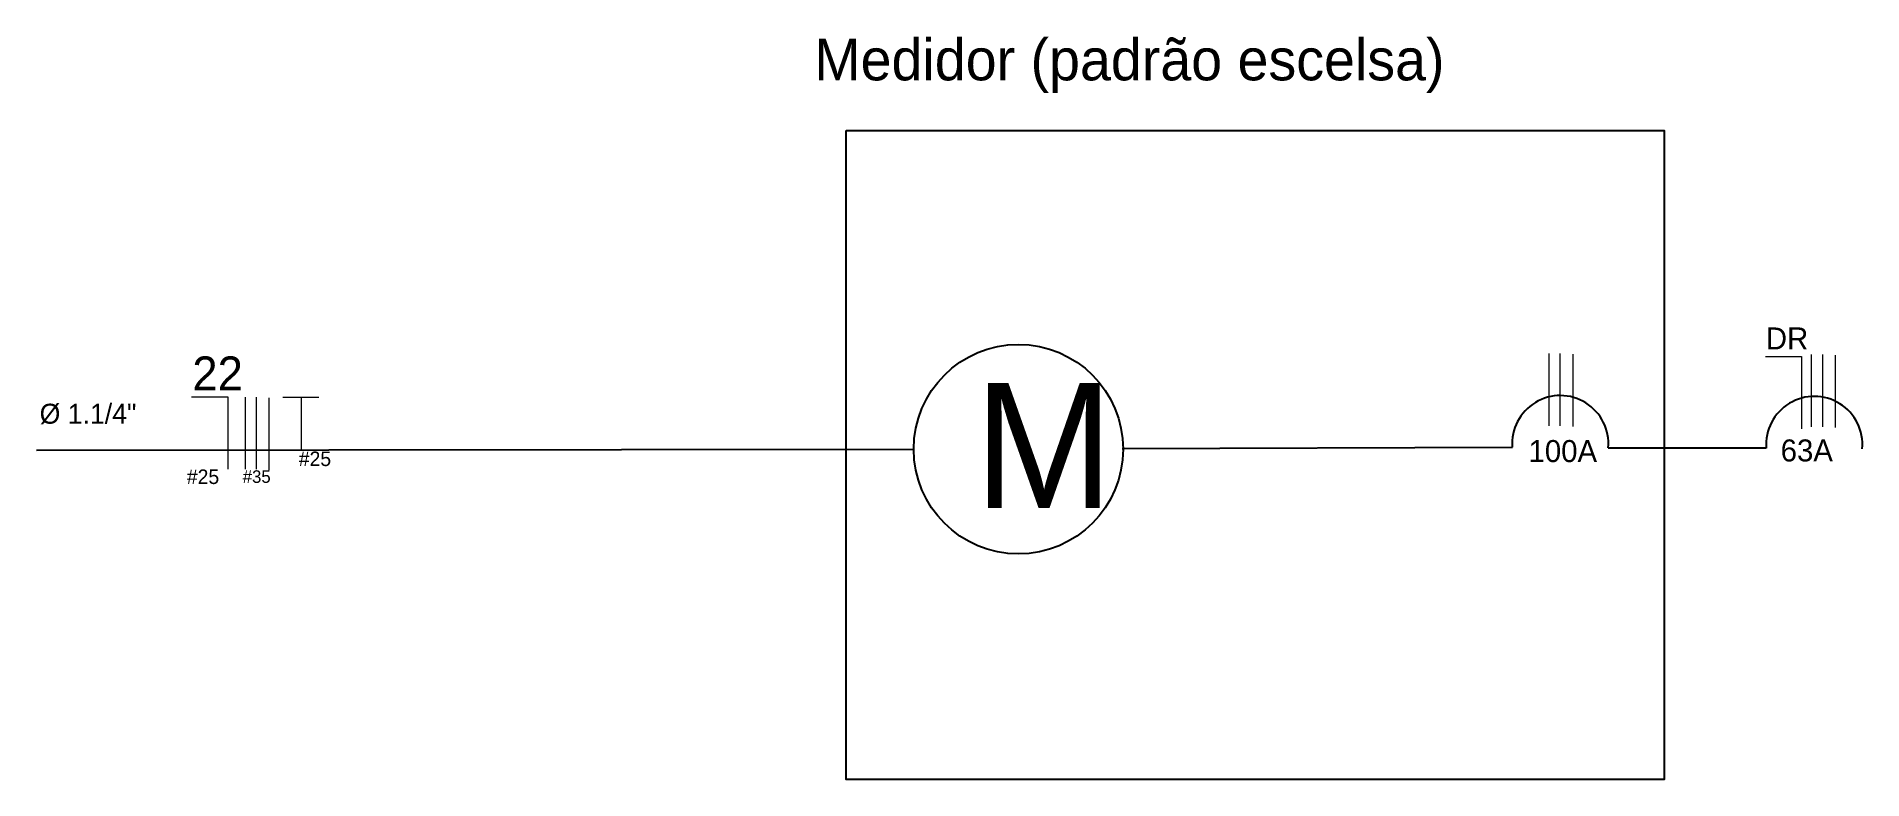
# Model space of a CAD drawing. Header units: metres. Extents: x 37 to 147, y -14 to 160.
# Drawn here: x 89.12 to 95.11, y -3.08 to -0.65 of the extents above; entities that cross this region are included whole.
import ezdxf

# ---------------------------------------------------------------- set-up
doc = ezdxf.new("R2010")
doc.units = ezdxf.units.M
doc.header["$MEASUREMENT"] = 0
doc.layers.add('A-AREA-IDEN', color=32, linetype='Continuous', lineweight=9)
doc.layers.add('Tomada', color=10, linetype='Continuous')

msp = doc.modelspace()

# ---------------------------------------------------------------- texts
at = {"layer": 'A-AREA-IDEN', "color": 251, "true_color": 0x636466, "attachment_point": 1}
for s, insert, char_height in [('22', (89.6306, -1.6953), 0.11166), ('M', (92.198, -1.7823), 0.4104)]:
    msp.add_mtext(s, dxfattribs=dict(at, insert=insert, char_height=char_height))
at = {"layer": 'Tomada', "color": 18, "true_color": 0x000000, "insert": (91.673, -0.653), "char_height": 0.13648, "attachment_point": 1}
msp.add_mtext_dynamic_manual_height_columns('Medidor (padrão escelsa)', width=3.004063, gutter_width=0.6824, heights=[0.2817], dxfattribs=at)
at = {"layer": 'Tomada', "color": 18, "true_color": 0x000000, "attachment_point": 1}
for s, insert, char_height, width in [('DR', (94.7976, -1.6001), 0.07211, 0.661069), ('Ø 1.1/4"', (89.1292, -1.8505), 0.06539, 0.599407), ('100A', (94.0183, -1.9697), 0.07211, 0.661069), ('63A', (94.8463, -1.9677), 0.07211, 0.661069), ('#25', (89.9801, -2.0073), 0.04763, 0.436609), ('#25', (89.6125, -2.0662), 0.04763, 0.436609), ('#35', (89.7959, -2.0689), 0.0412, 0.377657)]:
    msp.add_mtext(s, dxfattribs=dict(at, insert=insert, char_height=char_height, width=width))

# ---------------------------------------------------------------- linework, layer by layer
at = {"layer": 'A-AREA-IDEN', "color": 251, "true_color": 0x636466}
for p, q in [((94.085, -1.6856), (94.085, -1.9226)), ((94.1216, -1.6855), (94.1216, -1.9225)), ((94.1637, -1.688), (94.1637, -1.925)), ((94.7963, -1.6956), (94.9148, -1.6956)), ((94.9148, -1.6956), (94.9148, -1.9326)), ((94.9469, -1.6892), (94.9469, -1.9262)), ((94.9835, -1.6891), (94.9835, -1.9261)), ((95.0255, -1.6916), (95.0255, -1.9286)), ((89.6281, -1.8283), (89.7466, -1.8283)), ((89.7466, -1.8283), (89.7466, -2.0653)), ((89.8036, -1.8285), (89.8036, -2.0655)), ((89.8402, -1.8285), (89.8402, -2.0655)), ((89.8822, -1.8309), (89.8822, -2.0679)), ((89.9276, -1.8286), (90.0461, -1.8286)), ((89.9882, -1.8288), (89.9882, -1.9996))]:
    msp.add_line(p, q, dxfattribs=at)
at = {"layer": 'Tomada', "color": 18, "true_color": 0x000000}
for p, q in [((89.1189, -2.0028), (92, -2)), ((92.6842, -1.9974), (93.9654, -1.9934)), ((94.2794, -1.9948), (94.799, -1.9951))]:
    msp.add_line(p, q, dxfattribs=at)
msp.add_lwpolyline([(91.7778, -0.9538), (94.4632, -0.9538), (94.4632, -3.0832), (91.7778, -3.0832)], close=True, dxfattribs=at)
msp.add_circle((92.3433, -1.9995), 0.3437, dxfattribs=at)
for centre in [(94.1224, -1.9819), (94.9567, -1.9846)]:
    msp.add_arc(centre, 0.1582, 355.02024, 184.11155, dxfattribs=at)

msp.set_redraw_order([(e.dxf.handle, doc.entitydb.next_handle()) for e in msp.query("TEXT MTEXT ATTDEF DIMENSION ARC_DIMENSION")])  # texts and dimensions are drawn at this point

doc.saveas('drawing.dxf')
